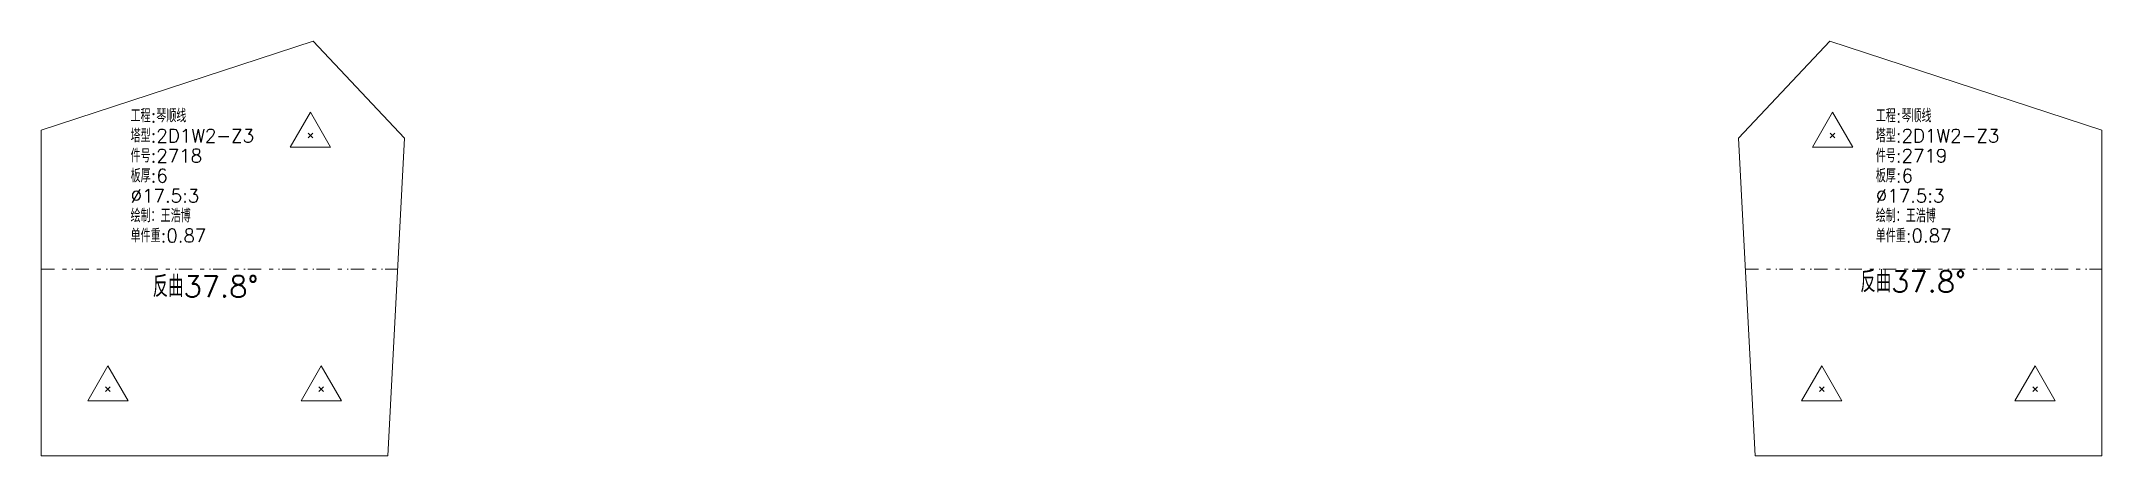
# Model space of a CAD drawing. Extents: x -580 to 8755, y 0 to 14723.
# Drawn here: x 0 to 772, y 3027 to 3183 of the extents above; entities that cross this region are included whole.
import ezdxf
from ezdxf.enums import TextEntityAlignment as Align

# ---------------------------------------------------------------- set-up
doc = ezdxf.new("R2010")
doc.units = 0
doc.header["$MEASUREMENT"] = 0
doc.linetypes.add('自定义线型', pattern=[12.9, 5, -3, 1.5, -2, 0.4, -1])
doc.layers.add('1', color=7, linetype='CONTINUOUS', lineweight=25)
doc.styles.get("Standard").update_dxf_attribs({"font": 'simplex.shx', "width": 0.7, "height": 3, "bigfont": 'gbhzfs.shx'})

msp = doc.modelspace()

# ---------------------------------------------------------------- texts
at = {"layer": '1', "color": 7, "linetype": 'Continuous', "lineweight": 18}
for s, p in [('工程:琴顺线', (33.51965, 3150.89535)), ('工程:琴顺线', (687.75042, 3150.89535)), ('塔型:2D1W2-Z3', (33.51965, 3143.39535)), ('塔型:2D1W2-Z3', (687.75042, 3143.39535)), ('件号:2718', (33.51965, 3135.89535)), ('件号:2719', (687.75042, 3135.89535)), ('板厚:6', (33.51965, 3128.39535)), ('板厚:6', (687.75042, 3128.39535)), ('%%c17.5:3', (33.51965, 3120.89535)), ('%%c17.5:3', (687.75042, 3120.89535)), ('绘制：王浩博', (33.51965, 3113.39535)), ('绘制：王浩博', (687.75042, 3113.39535)), ('单件重:0.87', (33.51965, 3105.89535)), ('单件重:0.87', (687.75042, 3105.89535))]:
    msp.add_text(s, height=5, dxfattribs=at).set_placement(p, align=Align.BOTTOM_LEFT)
at = {"layer": '1', "color": 7, "linetype": 'Continuous', "lineweight": 13}
for p in [(61.62552, 3084.46343), (701.77055, 3086.24036)]:
    msp.add_text('反曲37.8%%d', height=8, dxfattribs=at).set_placement(p, align=Align.BOTTOM_CENTER)

# ---------------------------------------------------------------- linework, layer by layer
at = {"layer": '1', "color": 7, "linetype": 'Continuous', "lineweight": 18}
for p, q in [((101.89878, 3182.83831), (0, 3149.43257)), ((136.23078, 3146.48843), (101.89878, 3182.83831)), ((670.56277, 3182.83831), (636.23078, 3146.48843)), ((772.46155, 3149.43257), (670.56277, 3182.83831)), ((0, 3149.43257), (0, 3027.32081)), ((130, 3027.32081), (136.23078, 3146.48843)), ((636.23078, 3146.48843), (642.46155, 3027.32081)), ((772.46155, 3027.32081), (772.46155, 3149.43257)), ((0, 3027.32081), (130, 3027.32081)), ((642.46155, 3027.32081), (772.46155, 3027.32081))]:
    msp.add_line(p, q, dxfattribs=at)
at = {"layer": '1', "color": 7, "linetype": 'Continuous', "lineweight": 13}
for p, q in [((100.88984, 3156.24737), (93.31234, 3143.12237)), ((108.46734, 3143.12237), (100.88984, 3156.24737)), ((671.57172, 3156.24737), (663.99422, 3143.12237)), ((679.14922, 3143.12237), (671.57172, 3156.24737)), ((100.01484, 3146.62237), (101.76484, 3148.37237)), ((101.76484, 3146.62237), (100.01484, 3148.37237)), ((670.69672, 3146.62237), (672.44672, 3148.37237)), ((672.44672, 3146.62237), (670.69672, 3148.37237)), ((93.31234, 3143.12237), (108.46734, 3143.12237)), ((663.99422, 3143.12237), (679.14922, 3143.12237)), ((25, 3061.07081), (17.4225, 3047.94581)), ((32.5775, 3047.94581), (25, 3061.07081)), ((105, 3061.07081), (97.4225, 3047.94581)), ((112.5775, 3047.94581), (105, 3061.07081)), ((667.46155, 3061.07081), (659.88405, 3047.94581)), ((675.03905, 3047.94581), (667.46155, 3061.07081)), ((747.46155, 3061.07081), (739.88405, 3047.94581)), ((755.03905, 3047.94581), (747.46155, 3061.07081)), ((24.125, 3051.44581), (25.875, 3053.19581)), ((25.875, 3051.44581), (24.125, 3053.19581)), ((104.125, 3051.44581), (105.875, 3053.19581)), ((105.875, 3051.44581), (104.125, 3053.19581)), ((666.58655, 3051.44581), (668.33655, 3053.19581)), ((668.33655, 3051.44581), (666.58655, 3053.19581)), ((746.58655, 3051.44581), (748.33655, 3053.19581)), ((748.33655, 3051.44581), (746.58655, 3053.19581)), ((17.4225, 3047.94581), (32.5775, 3047.94581)), ((97.4225, 3047.94581), (112.5775, 3047.94581)), ((659.88405, 3047.94581), (675.03905, 3047.94581)), ((739.88405, 3047.94581), (755.03905, 3047.94581))]:
    msp.add_line(p, q, dxfattribs=at)
at = {"layer": '1', "color": 190, "linetype": '自定义线型', "lineweight": 13}
for p, q in [((0, 3097.37669), (133.66293, 3097.37669)), ((638.79863, 3097.37669), (772.46155, 3097.37669))]:
    msp.add_line(p, q, dxfattribs=at)

msp.set_redraw_order([(e.dxf.handle, doc.entitydb.next_handle()) for e in msp.query("TEXT MTEXT ATTDEF DIMENSION ARC_DIMENSION")])  # texts and dimensions are drawn at this point

doc.saveas('drawing.dxf')
